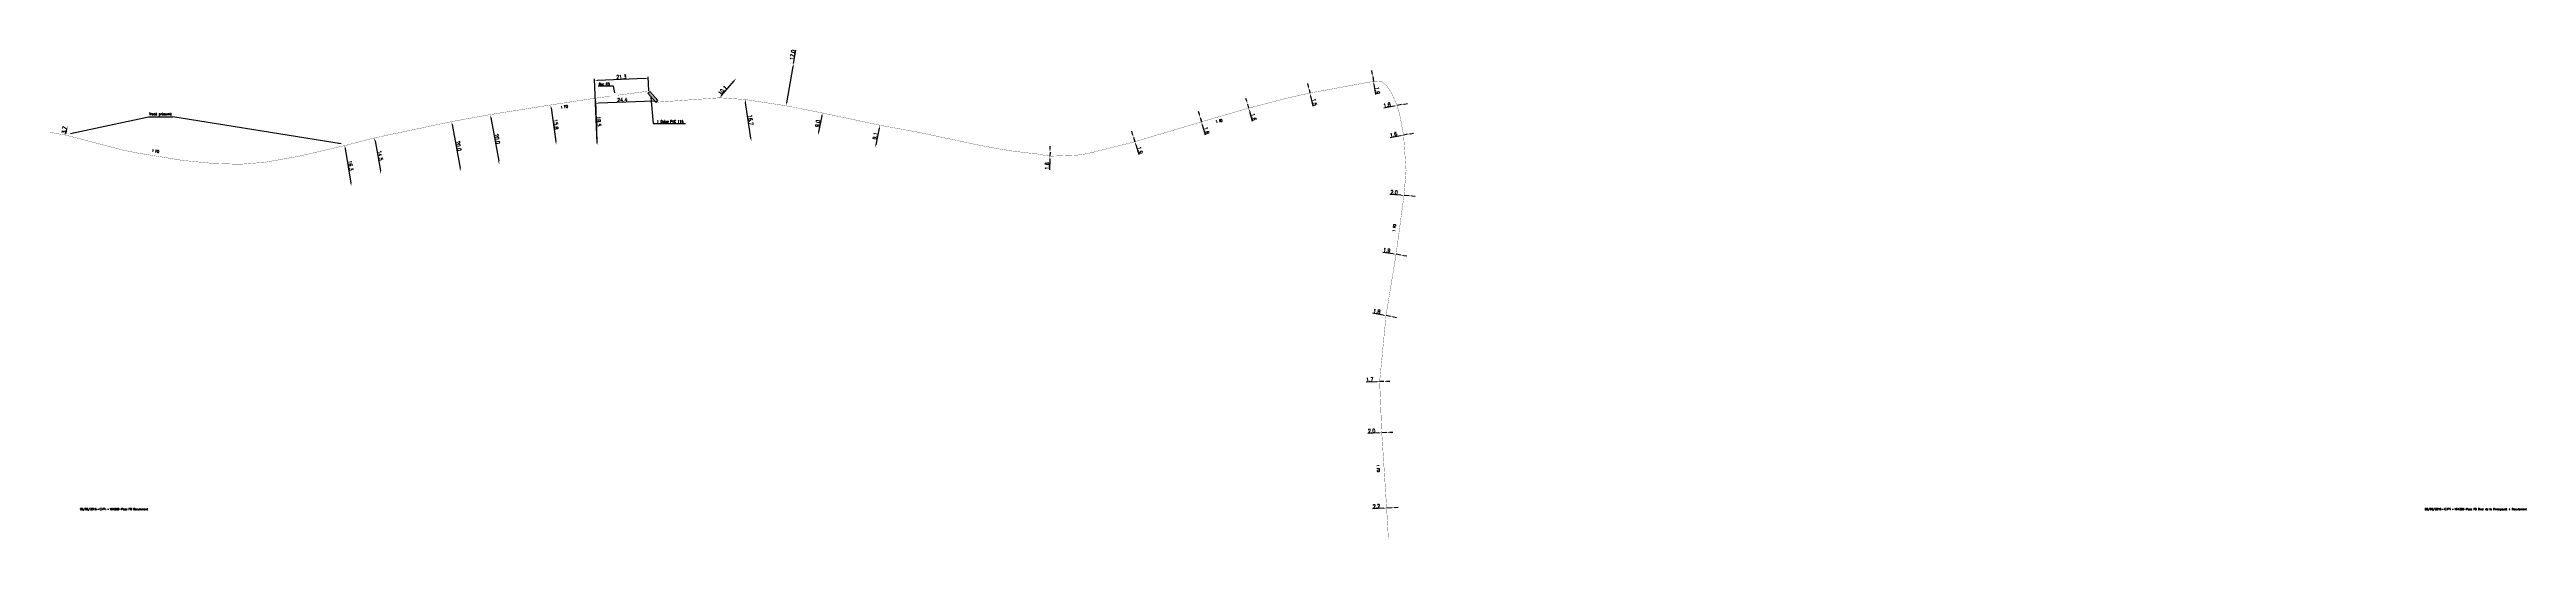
# Model space of a CAD drawing. Header units: millimetres. Extents: x 268000 to 268982, y 120000 to 120194.
import ezdxf
from ezdxf.enums import TextEntityAlignment as Align

# ---------------------------------------------------------------- set-up
doc = ezdxf.new("R2010")
doc.units = ezdxf.units.MM
doc.header["$PDMODE"] = 34
doc.linetypes.add('O_GAINE', pattern=[2000, 1000, 1000])
doc.layers.get('0').update_dxf_attribs({"linetype": 'CONTINUOUS'})
doc.layers.get('Defpoints').update_dxf_attribs({"linetype": 'CONTINUOUS'})
doc.layers.add('O_100', color=6, linetype='ByLayer')
doc.layers.add('O_400', color=7, linetype='CONTINUOUS')
doc.layers.add('O_910', color=7, linetype='CONTINUOUS', plot=False)
doc.styles.get("Standard").update_dxf_attribs({"font": 'romans.shx', "width": 0.85})
doc.dimstyles.get("Standard").update_dxf_attribs({"dimtxt": 1.5, "dimasz": 1.2, "dimexe": 0.625, "dimexo": 0.625, "dimgap": 0.25, "dimtad": 1, "dimdec": 1, "dimzin": 0, "dimdsep": 46, "dimtxsty": 'Standard', "dimcen": -0.5, "dimadec": 0, "dimazin": 0, "dimtfac": 1, "dimtdec": 1, "dimtmove": 0, "dimatfit": 3, "dimfxl": 0, "dimtolj": 1, "dimtzin": 0, "dimarcsym": 0})

# ---------------------------------------------------------------- blocks, each defined once
blk = doc.blocks.new('GIS_MODF')
at = {"color": 0, "linetype": 'Continuous', "flags": 128}
for points in [[(-2.26, -0.01), (-1.76, -0.01)], [(1.76, -0.01), (2.26, -0.01)]]:
    blk.add_lwpolyline(points, dxfattribs=at)
at = {"color": 0, "linetype": 'Continuous'}
blk.add_attdef('DATE', text='', height=0.75, dxfattribs=at).set_placement((-2.58, -0.39), align=Align.RIGHT)
at = {"color": 0, "linetype": 'Continuous', "width": 3.590909}
blk.add_attdef('USER', text='', height=0.75, dxfattribs=at).set_placement((-1.52, -0.39), (1.31, -0.39), align=Align.FIT)
at = {"color": 0, "linetype": 'Continuous'}
blk.add_attdef('DESC', (2.53, -0.39), '', height=0.75, dxfattribs=at)
blk = doc.blocks.new('*D0')
at = {"layer": 'Defpoints', "color": 0, "linetype": 'Continuous', "transparency": 16777216}
for p in [(268530.28, 120012.4), (268532.47, 120012.54), (268532.47, 120012.54)]:
    blk.add_point(p, dxfattribs=at)
at = {"layer": 'O_100', "color": 0, "linetype": 'Continuous', "lineweight": -2, "transparency": 16777216}
for p, q in [((268529.08, 120012.32), (268524.72, 120012.04)), ((268532.47, 120012.54), (268530.28, 120012.4)), ((268533.67, 120012.62), (268534.87, 120012.7))]:
    blk.add_line(p, q, dxfattribs=at)
at = {"layer": 'O_100', "color": 0, "linetype": 'Continuous', "transparency": 16777216}
for points in [[(268529.06, 120012.52), (268529.09, 120012.12), (268530.28, 120012.4)], [(268533.66, 120012.82), (268533.68, 120012.42), (268532.47, 120012.54)]]:
    blk.add_solid(points, dxfattribs=at)
at = {"layer": 'O_100', "color": 0, "linetype": 'Continuous', "transparency": 16777216, "insert": (268526.23, 120013.14), "char_height": 1.5, "attachment_point": 5, "rotation": 3.75305}
blk.add_mtext('\\A1;2.2', dxfattribs=at)
blk = doc.blocks.new('*D1')
at = {"layer": 'Defpoints', "color": 0, "linetype": 'Continuous', "transparency": 16777216}
for p in [(268527.51, 120062.53), (268529.21, 120062.62), (268529.21, 120062.62)]:
    blk.add_point(p, dxfattribs=at)
at = {"layer": 'O_100', "color": 0, "linetype": 'Continuous', "lineweight": -2, "transparency": 16777216}
for p, q in [((268526.32, 120062.47), (268522.13, 120062.26)), ((268529.21, 120062.62), (268527.51, 120062.53)), ((268530.41, 120062.68), (268531.61, 120062.74))]:
    blk.add_line(p, q, dxfattribs=at)
at = {"layer": 'O_100', "color": 0, "linetype": 'Continuous', "transparency": 16777216}
for points in [[(268526.31, 120062.67), (268526.33, 120062.27), (268527.51, 120062.53)], [(268530.4, 120062.88), (268530.42, 120062.48), (268529.21, 120062.62)]]:
    blk.add_solid(points, dxfattribs=at)
at = {"layer": 'O_100', "color": 0, "linetype": 'Continuous', "transparency": 16777216, "insert": (268523.57, 120063.33), "char_height": 1.5, "attachment_point": 5, "rotation": 2.9281}
blk.add_mtext('\\A1;1.7', dxfattribs=at)
blk = doc.blocks.new('*D2')
at = {"layer": 'Defpoints', "color": 0, "linetype": 'Continuous', "transparency": 16777216}
for p in [(268528.35, 120042.26), (268530.34, 120042.38), (268530.34, 120042.38)]:
    blk.add_point(p, dxfattribs=at)
at = {"layer": 'O_100', "color": 0, "linetype": 'Continuous', "lineweight": -2, "transparency": 16777216}
for p, q in [((268527.15, 120042.19), (268522.79, 120041.93)), ((268530.34, 120042.38), (268528.35, 120042.26)), ((268531.54, 120042.45), (268532.74, 120042.52))]:
    blk.add_line(p, q, dxfattribs=at)
at = {"layer": 'O_100', "color": 0, "linetype": 'Continuous', "transparency": 16777216}
for points in [[(268527.14, 120042.39), (268527.16, 120041.99), (268528.35, 120042.26)], [(268531.53, 120042.65), (268531.55, 120042.25), (268530.34, 120042.38)]]:
    blk.add_solid(points, dxfattribs=at)
at = {"layer": 'O_100', "color": 0, "linetype": 'Continuous', "transparency": 16777216, "insert": (268524.31, 120043.02), "char_height": 1.5, "attachment_point": 5, "rotation": 3.42368}
blk.add_mtext('\\A1;2.0', dxfattribs=at)
blk = doc.blocks.new('*D3')
at = {"layer": 'Defpoints', "color": 0, "linetype": 'Continuous', "transparency": 16777216}
for p in [(268530.03, 120088.7), (268531.8, 120088.39), (268531.8, 120088.39)]:
    blk.add_point(p, dxfattribs=at)
at = {"layer": 'O_100', "color": 0, "linetype": 'Continuous', "lineweight": -2, "transparency": 16777216}
for p, q in [((268528.85, 120088.91), (268524.72, 120089.63)), ((268531.8, 120088.39), (268530.03, 120088.7)), ((268530.14, 120089.32), (268530.14, 120089.32)), ((268531.91, 120089.01), (268531.91, 120089.01)), ((268532.99, 120088.18), (268534.17, 120087.98))]:
    blk.add_line(p, q, dxfattribs=at)
at = {"layer": 'O_100', "color": 0, "linetype": 'Continuous', "transparency": 16777216}
for points in [[(268528.88, 120089.1), (268528.81, 120088.71), (268530.03, 120088.7)], [(268533.02, 120088.38), (268532.95, 120087.99), (268531.8, 120088.39)]]:
    blk.add_solid(points, dxfattribs=at)
at = {"layer": 'O_100', "color": 0, "linetype": 'Continuous', "transparency": 16777216, "insert": (268526.37, 120090.36), "char_height": 1.5, "attachment_point": 5, "rotation": 350.09232}
blk.add_mtext('\\A1;1.8', dxfattribs=at)
blk = doc.blocks.new('*D4')
at = {"layer": 'Defpoints', "color": 0, "linetype": 'Continuous', "transparency": 16777216}
for p in [(268534.02, 120113), (268535.89, 120112.72), (268535.89, 120112.72)]:
    blk.add_point(p, dxfattribs=at)
at = {"layer": 'O_100', "color": 0, "linetype": 'Continuous', "lineweight": -2, "transparency": 16777216}
for p, q in [((268532.83, 120113.18), (268528.74, 120113.78)), ((268535.89, 120112.72), (268534.02, 120113)), ((268537.08, 120112.55), (268538.27, 120112.37))]:
    blk.add_line(p, q, dxfattribs=at)
at = {"layer": 'O_100', "color": 0, "linetype": 'Continuous', "transparency": 16777216}
for points in [[(268532.86, 120113.37), (268532.8, 120112.98), (268534.02, 120113)], [(268537.11, 120112.75), (268537.05, 120112.35), (268535.89, 120112.72)]]:
    blk.add_solid(points, dxfattribs=at)
at = {"layer": 'O_100', "color": 0, "linetype": 'Continuous', "transparency": 16777216, "insert": (268530.34, 120114.55), "char_height": 1.5, "attachment_point": 5, "rotation": 351.60416}
blk.add_mtext('\\A1;1.9', dxfattribs=at)
blk = doc.blocks.new('*D5')
at = {"layer": 'Defpoints', "color": 0, "linetype": 'Continuous', "transparency": 16777216}
for p in [(268537.17, 120136.35), (268539.16, 120136.22), (268539.16, 120136.22)]:
    blk.add_point(p, dxfattribs=at)
at = {"layer": 'O_100', "color": 0, "linetype": 'Continuous', "lineweight": -2, "transparency": 16777216}
for p, q in [((268535.97, 120136.42), (268531.61, 120136.69)), ((268539.16, 120136.22), (268537.17, 120136.35)), ((268540.36, 120136.15), (268541.56, 120136.07))]:
    blk.add_line(p, q, dxfattribs=at)
at = {"layer": 'O_100', "color": 0, "linetype": 'Continuous', "transparency": 16777216}
for points in [[(268535.98, 120136.62), (268535.96, 120136.22), (268537.17, 120136.35)], [(268540.37, 120136.35), (268540.35, 120135.95), (268539.16, 120136.22)]]:
    blk.add_solid(points, dxfattribs=at)
at = {"layer": 'O_100', "color": 0, "linetype": 'Continuous', "transparency": 16777216, "insert": (268533.25, 120137.59), "char_height": 1.5, "attachment_point": 5, "rotation": 356.42732}
blk.add_mtext('\\A1;2.0', dxfattribs=at)
blk = doc.blocks.new('*D6')
at = {"layer": 'Defpoints', "color": 0, "linetype": 'Continuous', "transparency": 16777216}
for p in [(268536.99, 120160.27), (268538.56, 120160.58), (268538.56, 120160.58)]:
    blk.add_point(p, dxfattribs=at)
at = {"layer": 'O_100', "color": 0, "linetype": 'Continuous', "lineweight": -2, "transparency": 16777216}
for p, q in [((268535.81, 120160.04), (268531.7, 120159.21)), ((268538.56, 120160.58), (268536.99, 120160.27)), ((268539.73, 120160.82), (268540.91, 120161.06))]:
    blk.add_line(p, q, dxfattribs=at)
at = {"layer": 'O_100', "color": 0, "linetype": 'Continuous', "transparency": 16777216}
for points in [[(268535.77, 120160.23), (268535.85, 120159.84), (268536.99, 120160.27)], [(268539.69, 120161.02), (268539.77, 120160.62), (268538.56, 120160.58)]]:
    blk.add_solid(points, dxfattribs=at)
at = {"layer": 'O_100', "color": 0, "linetype": 'Continuous', "transparency": 16777216, "insert": (268532.97, 120160.49), "char_height": 1.5, "attachment_point": 5, "rotation": 11.32023}
blk.add_mtext('\\A1;1.6', dxfattribs=at)
blk = doc.blocks.new('*D7')
at = {"layer": 'Defpoints', "color": 0, "linetype": 'Continuous', "transparency": 16777216}
for p in [(268499.49, 120178.41), (268499.49, 120178.41), (268499.82, 120176.95)]:
    blk.add_point(p, dxfattribs=at)
at = {"layer": 'O_100', "color": 0, "linetype": 'Continuous', "lineweight": -2, "transparency": 16777216}
for p, q in [((268499.23, 120179.58), (268498.98, 120180.75)), ((268499.49, 120178.41), (268499.82, 120176.95)), ((268500.07, 120175.77), (268500.98, 120171.68))]:
    blk.add_line(p, q, dxfattribs=at)
at = {"layer": 'O_100', "color": 0, "linetype": 'Continuous', "transparency": 16777216}
for points in [[(268499.43, 120179.63), (268499.04, 120179.54), (268499.49, 120178.41)], [(268500.27, 120175.82), (268499.88, 120175.73), (268499.82, 120176.95)]]:
    blk.add_solid(points, dxfattribs=at)
at = {"layer": 'O_100', "color": 0, "linetype": 'Continuous', "transparency": 16777216, "insert": (268501.63, 120173.36), "char_height": 1.5, "attachment_point": 5, "rotation": 282.42829}
blk.add_mtext('\\A1;1.5', dxfattribs=at)
blk = doc.blocks.new('*D8')
at = {"layer": 'Defpoints', "color": 0, "linetype": 'Continuous', "transparency": 16777216}
for p in [(268534.43, 120172.01), (268536.2, 120172.36), (268536.2, 120172.36)]:
    blk.add_point(p, dxfattribs=at)
at = {"layer": 'O_100', "color": 0, "linetype": 'Continuous', "lineweight": -2, "transparency": 16777216}
for p, q in [((268533.26, 120171.78), (268529.15, 120170.95)), ((268536.2, 120172.36), (268534.43, 120172.01)), ((268537.37, 120172.6), (268538.55, 120172.84))]:
    blk.add_line(p, q, dxfattribs=at)
at = {"layer": 'O_100', "color": 0, "linetype": 'Continuous', "transparency": 16777216}
for points in [[(268533.22, 120171.97), (268533.3, 120171.58), (268534.43, 120172.01)], [(268537.34, 120172.8), (268537.41, 120172.4), (268536.2, 120172.36)]]:
    blk.add_solid(points, dxfattribs=at)
at = {"layer": 'O_100', "color": 0, "linetype": 'Continuous', "transparency": 16777216, "insert": (268530.42, 120172.23), "char_height": 1.5, "attachment_point": 5, "rotation": 11.32023}
blk.add_mtext('\\A1;1.8', dxfattribs=at)
blk = doc.blocks.new('*D9')
at = {"layer": 'Defpoints', "color": 0, "linetype": 'Continuous', "transparency": 16777216}
for p in [(268524.74, 120183.45), (268524.74, 120183.45), (268525.04, 120181.57)]:
    blk.add_point(p, dxfattribs=at)
at = {"layer": 'O_100', "color": 0, "linetype": 'Continuous', "lineweight": -2, "transparency": 16777216}
for p, q in [((268524.55, 120184.64), (268524.36, 120185.82)), ((268524.74, 120183.45), (268525.04, 120181.57)), ((268525.23, 120180.39), (268525.88, 120176.31))]:
    blk.add_line(p, q, dxfattribs=at)
at = {"layer": 'O_100', "color": 0, "linetype": 'Continuous', "transparency": 16777216}
for points in [[(268524.75, 120184.67), (268524.35, 120184.6), (268524.74, 120183.45)], [(268525.43, 120180.42), (268525.03, 120180.36), (268525.04, 120181.57)]]:
    blk.add_solid(points, dxfattribs=at)
at = {"layer": 'O_100', "color": 0, "linetype": 'Continuous', "transparency": 16777216, "insert": (268526.64, 120177.92), "char_height": 1.5, "attachment_point": 5, "rotation": 279.06447}
blk.add_mtext('\\A1;1.9', dxfattribs=at)
blk = doc.blocks.new('*D10')
at = {"layer": 'Defpoints', "color": 0, "linetype": 'Continuous', "transparency": 16777216}
for p in [(268456.32, 120167.27), (268456.32, 120167.27), (268456.81, 120165.54)]:
    blk.add_point(p, dxfattribs=at)
at = {"layer": 'O_100', "color": 0, "linetype": 'Continuous', "lineweight": -2, "transparency": 16777216}
for p, q in [((268456, 120168.43), (268455.68, 120169.58)), ((268456.32, 120167.27), (268456.81, 120165.54)), ((268457.13, 120164.38), (268458.26, 120160.35))]:
    blk.add_line(p, q, dxfattribs=at)
at = {"layer": 'O_100', "color": 0, "linetype": 'Continuous', "transparency": 16777216}
for points in [[(268456.19, 120168.48), (268455.81, 120168.37), (268456.32, 120167.27)], [(268457.33, 120164.43), (268456.94, 120164.33), (268456.81, 120165.54)]]:
    blk.add_solid(points, dxfattribs=at)
at = {"layer": 'O_100', "color": 0, "linetype": 'Continuous', "transparency": 16777216, "insert": (268458.82, 120162.06), "char_height": 1.5, "attachment_point": 5, "rotation": 285.6572}
blk.add_mtext('\\A1;1.8', dxfattribs=at)
blk = doc.blocks.new('*D11')
at = {"layer": 'Defpoints', "color": 0, "linetype": 'Continuous', "transparency": 16777216}
for p in [(268475.12, 120172.51), (268475.12, 120172.51), (268475.54, 120170.97)]:
    blk.add_point(p, dxfattribs=at)
at = {"layer": 'O_100', "color": 0, "linetype": 'Continuous', "lineweight": -2, "transparency": 16777216}
for p, q in [((268474.8, 120173.67), (268474.48, 120174.83)), ((268475.12, 120172.51), (268475.54, 120170.97)), ((268475.86, 120169.81), (268476.97, 120165.77))]:
    blk.add_line(p, q, dxfattribs=at)
at = {"layer": 'O_100', "color": 0, "linetype": 'Continuous', "transparency": 16777216}
for points in [[(268474.99, 120173.72), (268474.61, 120173.62), (268475.12, 120172.51)], [(268476.05, 120169.87), (268475.67, 120169.76), (268475.54, 120170.97)]]:
    blk.add_solid(points, dxfattribs=at)
at = {"layer": 'O_100', "color": 0, "linetype": 'Continuous', "transparency": 16777216, "insert": (268477.54, 120167.48), "char_height": 1.5, "attachment_point": 5, "rotation": 285.36315}
blk.add_mtext('\\A1;1.6', dxfattribs=at)
blk = doc.blocks.new('*D12')
at = {"layer": 'Defpoints', "color": 0, "linetype": 'Continuous', "transparency": 16777216}
for p in [(268429.86, 120159.47), (268429.86, 120159.47), (268430.4, 120157.65)]:
    blk.add_point(p, dxfattribs=at)
at = {"layer": 'O_100', "color": 0, "linetype": 'Continuous', "lineweight": -2, "transparency": 16777216}
for p, q in [((268429.52, 120160.62), (268429.17, 120161.77)), ((268429.26, 120159.29), (268429.26, 120159.29)), ((268429.86, 120159.47), (268430.4, 120157.65)), ((268429.81, 120157.47), (268429.81, 120157.47)), ((268430.75, 120156.5), (268431.93, 120152.55))]:
    blk.add_line(p, q, dxfattribs=at)
at = {"layer": 'O_100', "color": 0, "linetype": 'Continuous', "transparency": 16777216}
for points in [[(268429.71, 120160.68), (268429.32, 120160.56), (268429.86, 120159.47)], [(268430.94, 120156.56), (268430.56, 120156.44), (268430.4, 120157.65)]]:
    blk.add_solid(points, dxfattribs=at)
at = {"layer": 'O_100', "color": 0, "linetype": 'Continuous', "transparency": 16777216, "insert": (268432.47, 120154.24), "char_height": 1.5, "attachment_point": 5, "rotation": 286.65784}
blk.add_mtext('\\A1;1.9', dxfattribs=at)
blk = doc.blocks.new('*D13')
at = {"layer": 'Defpoints', "color": 0, "linetype": 'Continuous', "transparency": 16777216}
for p in [(268396.72, 120151.91), (268396.76, 120153.51), (268396.76, 120153.51)]:
    blk.add_point(p, dxfattribs=at)
at = {"layer": 'O_100', "color": 0, "linetype": 'Continuous', "lineweight": -2, "transparency": 16777216}
for p, q in [((268396.69, 120150.71), (268396.6, 120146.52)), ((268396.76, 120153.51), (268396.72, 120151.91)), ((268396.78, 120154.71), (268396.81, 120155.91)), ((268397.35, 120151.9), (268397.35, 120151.9)), ((268397.38, 120153.5), (268397.38, 120153.5))]:
    blk.add_line(p, q, dxfattribs=at)
at = {"layer": 'O_100', "color": 0, "linetype": 'Continuous', "transparency": 16777216}
for points in [[(268396.49, 120150.72), (268396.89, 120150.71), (268396.72, 120151.91)], [(268396.58, 120154.71), (268396.98, 120154.7), (268396.76, 120153.51)]]:
    blk.add_solid(points, dxfattribs=at)
at = {"layer": 'O_100', "color": 0, "linetype": 'Continuous', "transparency": 16777216, "insert": (268395.63, 120148.04), "char_height": 1.5, "attachment_point": 5, "rotation": 88.68546}
blk.add_mtext('\\A1;1.6', dxfattribs=at)
blk = doc.blocks.new('*D14')
at = {"layer": 'Defpoints', "color": 0, "linetype": 'Continuous', "transparency": 16777216}
for p in [(268275.85, 120174.38), (268275.85, 120174.38), (268278.24, 120157.85)]:
    blk.add_point(p, dxfattribs=at)
at = {"layer": 'O_100', "color": 0, "linetype": 'Continuous', "lineweight": -2, "transparency": 16777216}
blk.add_line((268278.07, 120159.04), (268276.02, 120173.19), dxfattribs=at)
at = {"layer": 'O_100', "color": 0, "linetype": 'Continuous', "transparency": 16777216}
for points in [[(268276.22, 120173.22), (268275.83, 120173.16), (268275.85, 120174.38)], [(268278.27, 120159.07), (268277.87, 120159.01), (268278.24, 120157.85)]]:
    blk.add_solid(points, dxfattribs=at)
at = {"layer": 'O_100', "color": 0, "linetype": 'Continuous', "transparency": 16777216, "insert": (268278.04, 120166.26), "char_height": 1.5, "attachment_point": 5, "rotation": 278.22439}
blk.add_mtext('\\A1;16.7', dxfattribs=at)
blk = doc.blocks.new('*D15')
at = {"layer": 'Defpoints', "color": 0, "linetype": 'Continuous', "transparency": 16777216}
for p in [(268272.29, 120182.76), (268272.29, 120182.76), (268265.74, 120175.07)]:
    blk.add_point(p, dxfattribs=at)
at = {"layer": 'O_100', "color": 0, "linetype": 'Continuous', "lineweight": -2, "transparency": 16777216}
blk.add_line((268266.52, 120175.99), (268271.52, 120181.85), dxfattribs=at)
at = {"layer": 'O_100', "color": 0, "linetype": 'Continuous', "transparency": 16777216}
for points in [[(268271.36, 120181.98), (268271.67, 120181.72), (268272.29, 120182.76)], [(268266.37, 120176.12), (268266.67, 120175.86), (268265.74, 120175.07)]]:
    blk.add_solid(points, dxfattribs=at)
at = {"layer": 'O_100', "color": 0, "linetype": 'Continuous', "transparency": 16777216, "insert": (268266.93, 120178.01), "char_height": 1.5, "attachment_point": 5, "rotation": 49.55199}
blk.add_mtext('\\A1;10.1', dxfattribs=at)
blk = doc.blocks.new('*D16')
at = {"layer": 'Defpoints', "color": 0, "linetype": 'Continuous', "transparency": 16777216}
for p in [(268306.46, 120169.05), (268304.7, 120160.22), (268304.7, 120160.22)]:
    blk.add_point(p, dxfattribs=at)
at = {"layer": 'O_100', "color": 0, "linetype": 'Continuous', "lineweight": -2, "transparency": 16777216}
blk.add_line((268306.23, 120167.87), (268304.94, 120161.4), dxfattribs=at)
at = {"layer": 'O_100', "color": 0, "linetype": 'Continuous', "transparency": 16777216}
for points in [[(268306.03, 120167.91), (268306.42, 120167.83), (268306.46, 120169.05)], [(268304.74, 120161.44), (268305.13, 120161.36), (268304.7, 120160.22)]]:
    blk.add_solid(points, dxfattribs=at)
at = {"layer": 'O_100', "color": 0, "linetype": 'Continuous', "transparency": 16777216, "insert": (268304.6, 120164.83), "char_height": 1.5, "attachment_point": 5, "rotation": 78.72746}
blk.add_mtext('\\A1;9.0', dxfattribs=at)
blk = doc.blocks.new('*D17')
at = {"layer": 'Defpoints', "color": 0, "linetype": 'Continuous', "transparency": 16777216}
for p in [(268329.28, 120164.2), (268327.47, 120155.28), (268327.47, 120155.28)]:
    blk.add_point(p, dxfattribs=at)
at = {"layer": 'O_100', "color": 0, "linetype": 'Continuous', "lineweight": -2, "transparency": 16777216}
for p, q in [((268329.04, 120163.03), (268327.71, 120156.46)), ((268329.9, 120164.08), (268329.9, 120164.08)), ((268328.09, 120155.16), (268328.09, 120155.16))]:
    blk.add_line(p, q, dxfattribs=at)
at = {"layer": 'O_100', "color": 0, "linetype": 'Continuous', "transparency": 16777216}
for points in [[(268328.85, 120163.07), (268329.24, 120162.99), (268329.28, 120164.2)], [(268327.52, 120156.5), (268327.91, 120156.42), (268327.47, 120155.28)]]:
    blk.add_solid(points, dxfattribs=at)
at = {"layer": 'O_100', "color": 0, "linetype": 'Continuous', "transparency": 16777216, "insert": (268327.4, 120159.94), "char_height": 1.5, "attachment_point": 5, "rotation": 78.53499}
blk.add_mtext('\\A1;9.1', dxfattribs=at)
blk = doc.blocks.new('*D18')
at = {"layer": 'Defpoints', "color": 0, "linetype": 'Continuous', "transparency": 16777216}
for p in [(268117.06, 120156.12), (268119.67, 120140.03), (268119.67, 120140.03)]:
    blk.add_point(p, dxfattribs=at)
at = {"layer": 'O_100', "color": 0, "linetype": 'Continuous', "lineweight": -2, "transparency": 16777216}
blk.add_line((268117.25, 120154.93), (268119.48, 120141.21), dxfattribs=at)
at = {"layer": 'O_100', "color": 0, "linetype": 'Continuous', "transparency": 16777216}
for points in [[(268117.45, 120154.96), (268117.05, 120154.9), (268117.06, 120156.12)], [(268119.67, 120141.24), (268119.28, 120141.18), (268119.67, 120140.03)]]:
    blk.add_solid(points, dxfattribs=at)
at = {"layer": 'O_100', "color": 0, "linetype": 'Continuous', "transparency": 16777216, "insert": (268119.35, 120148.23), "char_height": 1.5, "attachment_point": 5, "rotation": 279.21928}
blk.add_mtext('\\A1;16.3', dxfattribs=at)
blk = doc.blocks.new('*D19')
at = {"layer": 'Defpoints', "color": 0, "linetype": 'Continuous', "transparency": 16777216}
for p in [(268128.82, 120159.16), (268131.38, 120144.89), (268131.38, 120144.89)]:
    blk.add_point(p, dxfattribs=at)
at = {"layer": 'O_100', "color": 0, "linetype": 'Continuous', "lineweight": -2, "transparency": 16777216}
blk.add_line((268129.04, 120157.98), (268131.17, 120146.07), dxfattribs=at)
at = {"layer": 'O_100', "color": 0, "linetype": 'Continuous', "transparency": 16777216}
for points in [[(268129.23, 120158.01), (268128.84, 120157.94), (268128.82, 120159.16)], [(268131.37, 120146.1), (268130.97, 120146.03), (268131.38, 120144.89)]]:
    blk.add_solid(points, dxfattribs=at)
at = {"layer": 'O_100', "color": 0, "linetype": 'Continuous', "transparency": 16777216, "insert": (268131.09, 120152.2), "char_height": 1.5, "attachment_point": 5, "rotation": 280.15337}
blk.add_mtext('\\A1;14.5', dxfattribs=at)
blk = doc.blocks.new('*D20')
at = {"layer": 'Defpoints', "color": 0, "linetype": 'Continuous', "transparency": 16777216}
for p in [(268159.39, 120165.62), (268162.97, 120145.94), (268162.97, 120145.94)]:
    blk.add_point(p, dxfattribs=at)
at = {"layer": 'O_100', "color": 0, "linetype": 'Continuous', "lineweight": -2, "transparency": 16777216}
blk.add_line((268159.61, 120164.44), (268162.76, 120147.12), dxfattribs=at)
at = {"layer": 'O_100', "color": 0, "linetype": 'Continuous', "transparency": 16777216}
for points in [[(268159.81, 120164.47), (268159.41, 120164.4), (268159.39, 120165.62)], [(268162.96, 120147.16), (268162.56, 120147.08), (268162.97, 120145.94)]]:
    blk.add_solid(points, dxfattribs=at)
at = {"layer": 'O_100', "color": 0, "linetype": 'Continuous', "transparency": 16777216, "insert": (268162.17, 120155.96), "char_height": 1.5, "attachment_point": 5, "rotation": 280.31202}
blk.add_mtext('\\A1;20.0', dxfattribs=at)
blk = doc.blocks.new('*D21')
at = {"layer": 'Defpoints', "color": 0, "linetype": 'Continuous', "transparency": 16777216}
for p in [(268174.72, 120168.4), (268178.3, 120148.73), (268178.3, 120148.73)]:
    blk.add_point(p, dxfattribs=at)
at = {"layer": 'O_100', "color": 0, "linetype": 'Continuous', "lineweight": -2, "transparency": 16777216}
for p, q in [((268174.1, 120168.29), (268174.1, 120168.29)), ((268174.93, 120167.22), (268178.09, 120149.91)), ((268177.69, 120148.61), (268177.69, 120148.61))]:
    blk.add_line(p, q, dxfattribs=at)
at = {"layer": 'O_100', "color": 0, "linetype": 'Continuous', "transparency": 16777216}
for points in [[(268175.13, 120167.26), (268174.74, 120167.19), (268174.72, 120168.4)], [(268178.28, 120149.94), (268177.89, 120149.87), (268178.3, 120148.73)]]:
    blk.add_solid(points, dxfattribs=at)
at = {"layer": 'O_100', "color": 0, "linetype": 'Continuous', "transparency": 16777216, "insert": (268177.49, 120158.74), "char_height": 1.5, "attachment_point": 5, "rotation": 280.31202}
blk.add_mtext('\\A1;20.0', dxfattribs=at)
blk = doc.blocks.new('*D22')
at = {"layer": 'Defpoints', "color": 0, "linetype": 'Continuous', "transparency": 16777216}
for p in [(268198.7, 120172.22), (268200.91, 120156.57), (268200.91, 120156.57)]:
    blk.add_point(p, dxfattribs=at)
at = {"layer": 'O_100', "color": 0, "linetype": 'Continuous', "lineweight": -2, "transparency": 16777216}
blk.add_line((268198.87, 120171.03), (268200.74, 120157.76), dxfattribs=at)
at = {"layer": 'O_100', "color": 0, "linetype": 'Continuous', "transparency": 16777216}
for points in [[(268199.07, 120171.06), (268198.67, 120171), (268198.7, 120172.22)], [(268200.94, 120157.79), (268200.54, 120157.73), (268200.91, 120156.57)]]:
    blk.add_solid(points, dxfattribs=at)
at = {"layer": 'O_100', "color": 0, "linetype": 'Continuous', "transparency": 16777216, "insert": (268200.79, 120164.53), "char_height": 1.5, "attachment_point": 5, "rotation": 278.01342}
blk.add_mtext('\\A1;15.8', dxfattribs=at)
blk = doc.blocks.new('*D23')
at = {"layer": 'Defpoints', "color": 0, "linetype": 'Continuous', "transparency": 16777216}
for p in [(268216.4, 120174.91), (268217.12, 120156.42), (268217.12, 120156.42)]:
    blk.add_point(p, dxfattribs=at)
at = {"layer": 'O_100', "color": 0, "linetype": 'Continuous', "lineweight": -2, "transparency": 16777216}
for p, q in [((268216.45, 120173.71), (268217.08, 120157.62)), ((268217.03, 120174.93), (268217.03, 120174.93)), ((268217.75, 120156.45), (268217.75, 120156.45))]:
    blk.add_line(p, q, dxfattribs=at)
at = {"layer": 'O_100', "color": 0, "linetype": 'Continuous', "transparency": 16777216}
for points in [[(268216.65, 120173.72), (268216.25, 120173.7), (268216.4, 120174.91)], [(268217.28, 120157.63), (268216.88, 120157.61), (268217.12, 120156.42)]]:
    blk.add_solid(points, dxfattribs=at)
at = {"layer": 'O_100', "color": 0, "linetype": 'Continuous', "transparency": 16777216, "insert": (268217.76, 120165.7), "char_height": 1.5, "attachment_point": 5, "rotation": 272.23519}
blk.add_mtext('\\A1;18.5', dxfattribs=at)
blk = doc.blocks.new('*D24')
at = {"layer": 'Defpoints', "color": 0, "linetype": 'Continuous', "transparency": 16777216}
for p in [(268006.4, 120160.27), (268007.08, 120163.9), (268007.08, 120163.9)]:
    blk.add_point(p, dxfattribs=at)
at = {"layer": 'O_100', "color": 0, "linetype": 'Continuous', "lineweight": -2, "transparency": 16777216}
blk.add_line((268006.62, 120161.45), (268006.86, 120162.73), dxfattribs=at)
at = {"layer": 'O_100', "color": 0, "linetype": 'Continuous', "transparency": 16777216}
for points in [[(268006.42, 120161.49), (268006.82, 120161.41), (268006.4, 120160.27)], [(268006.66, 120162.76), (268007.06, 120162.69), (268007.08, 120163.9)]]:
    blk.add_solid(points, dxfattribs=at)
at = {"layer": 'O_100', "color": 0, "linetype": 'Continuous', "transparency": 16777216, "insert": (268005.76, 120162.27), "char_height": 1.5, "attachment_point": 5, "rotation": 79.31488}
blk.add_mtext('\\A1;3.7', dxfattribs=at)
blk = doc.blocks.new('*D25')
at = {"layer": 'Defpoints', "color": 0, "linetype": 'Continuous', "transparency": 16777216}
for p in [(268216.13, 120181.91), (268237.63, 120177.18), (268217.12, 120156.42)]:
    blk.add_point(p, dxfattribs=at)
at = {"layer": 'O_100', "color": 0, "linetype": 'Continuous', "lineweight": -2, "transparency": 16777216}
for p, q in [((268217.1, 120157.05), (268216.1, 120182.54)), ((268236.21, 120182.7), (268217.33, 120181.96)), ((268237.6, 120177.81), (268237.39, 120183.37))]:
    blk.add_line(p, q, dxfattribs=at)
at = {"layer": 'O_100', "color": 0, "linetype": 'Continuous', "transparency": 16777216}
for points in [[(268217.32, 120182.16), (268217.33, 120181.76), (268216.13, 120181.91)], [(268236.2, 120182.9), (268236.22, 120182.5), (268237.41, 120182.75)]]:
    blk.add_solid(points, dxfattribs=at)
at = {"layer": 'O_100', "color": 0, "linetype": 'Continuous', "transparency": 16777216, "insert": (268226.73, 120183.33), "char_height": 1.5, "attachment_point": 5, "rotation": 2.23519}
blk.add_mtext('\\A1;21.3', dxfattribs=at)
blk = doc.blocks.new('*D26')
at = {"layer": 'Defpoints', "color": 0, "linetype": 'Continuous', "transparency": 16777216}
for p in [(268216.48, 120172.83), (268240.87, 120173.6), (268217.12, 120156.42)]:
    blk.add_point(p, dxfattribs=at)
at = {"layer": 'O_100', "color": 0, "linetype": 'Continuous', "lineweight": -2, "transparency": 16777216}
for p, q in [((268217.1, 120157.05), (268216.46, 120173.45)), ((268239.67, 120173.73), (268217.68, 120172.87)), ((268240.85, 120174.22), (268240.84, 120174.4))]:
    blk.add_line(p, q, dxfattribs=at)
at = {"layer": 'O_100', "color": 0, "linetype": 'Continuous', "transparency": 16777216}
for points in [[(268217.67, 120173.07), (268217.69, 120172.67), (268216.48, 120172.83)], [(268239.66, 120173.93), (268239.67, 120173.53), (268240.86, 120173.78)]]:
    blk.add_solid(points, dxfattribs=at)
at = {"layer": 'O_100', "color": 0, "linetype": 'Continuous', "transparency": 16777216, "insert": (268227.09, 120174.24), "char_height": 1.5, "attachment_point": 5, "rotation": 2.23519}
blk.add_mtext('\\A1;24.4', dxfattribs=at)
blk = doc.blocks.new('*D28')
at = {"layer": 'Defpoints', "color": 0, "linetype": 'Continuous', "transparency": 16777216}
for p in [(268295.07, 120188.64), (268295.07, 120188.64), (268292.15, 120171.89)]:
    blk.add_point(p, dxfattribs=at)
at = {"layer": 'O_100', "color": 0, "linetype": 'Continuous', "lineweight": -2, "transparency": 16777216}
for p, q in [((268295.07, 120188.64), (268296, 120193.96)), ((268292.36, 120173.07), (268294.87, 120187.46)), ((268291.54, 120172), (268291.54, 120172))]:
    blk.add_line(p, q, dxfattribs=at)
at = {"layer": 'O_100', "color": 0, "linetype": 'Continuous', "transparency": 16777216}
for points in [[(268294.67, 120187.49), (268295.06, 120187.42), (268295.07, 120188.64)], [(268292.16, 120173.11), (268292.55, 120173.04), (268292.15, 120171.89)]]:
    blk.add_solid(points, dxfattribs=at)
at = {"layer": 'O_100', "color": 0, "linetype": 'Continuous', "transparency": 16777216, "insert": (268294.65, 120192.06), "char_height": 1.5, "attachment_point": 5, "rotation": 80.10818}
blk.add_mtext('\\A1;17.0', dxfattribs=at)

msp = doc.modelspace()

# ---------------------------------------------------------------- linework, layer by layer
at = {"layer": 'O_100', "linetype": 'O_GAINE', "ltscale": 0.5}
msp.add_lwpolyline([(268225.4, 120176.1, 0.1, 0.1, 0), (268225.4, 120176.1, 0.1, 0.1, 0), (268236.94, 120177.62, 0.1, 0.1, -0.246445), (268237.38, 120177.46, 0.1, 0.1, 0), (268237.63, 120177.18, 0.1, 0.1, 0), (268240.87, 120173.6, 0.1, 0.1, 0), (268240.95, 120173.51, 0.1, 0.1, 0.230441), (268241.35, 120173.35, 0.1, 0.1, 0), (268265.71, 120175.07, 0.1, 0.1, -0.034731), (268265.78, 120175.07, 0.1, 0.1, 0), (268275.85, 120174.38, 0.1, 0.1, 0), (268292.15, 120171.89, 0.1, 0.1, 0), (268306.46, 120169.05, 0.1, 0.1, 0), (268329.28, 120164.2, 0.1, 0.1, 0.006759), (268329.29, 120164.2, 0.1, 0.1, 0), (268344.48, 120161.4, 0.1, 0.1, 0), (268368.04, 120156.41, 0.1, 0.1, 0), (268376.36, 120154.81, 0.1, 0.1, 0), (268382.72, 120153.83, 0.1, 0.1, 0), (268390.11, 120152.97, 0.1, 0.1, 0), (268390.82, 120152.94, 0.1, 0.1, 0), (268396.67, 120151.92, 0.1, 0.1, 0.052223), (268396.77, 120151.91, 0.1, 0.1, 0), (268407.5, 120152.31, 0.1, 0.1, 0), (268411.78, 120152.96, 0.1, 0.1, 0), (268430.4, 120157.65, 0.1, 0.1, 0), (268456.81, 120165.54, 0.1, 0.1, 0), (268475.54, 120170.97, 0.1, 0.1, 0), (268489.8, 120174.68, 0.1, 0.1, 0), (268493.91, 120175.64, 0.1, 0.1, 0), (268499.82, 120176.95, 0.1, 0.1, 0), (268525.04, 120181.57, 0.1, 0.1, 0), (268528.47, 120181.37, 0.1, 0.1, 0), (268530.48, 120179.66, 0.1, 0.1, 0), (268532.51, 120176.43, 0.1, 0.1, 0), (268534.43, 120172.01, 0.1, 0.1, 0), (268535.39, 120168.83, 0.1, 0.1, 0), (268536.99, 120160.27, 0.1, 0.1, 0), (268537.99, 120146.23, 0.1, 0.1, 0), (268537.17, 120136.35, 0.1, 0.1, 0), (268534.02, 120113, 0.1, 0.1, 0), (268530.03, 120088.72, 0.1, 0.1, 0.016645), (268530.03, 120088.68, 0.1, 0.1, 0), (268527.51, 120062.53, 0.1, 0.1, 0), (268528.35, 120042.26, 0.1, 0.1, 0), (268530.28, 120012.4, 0.1, 0.1, 0), (268530.98, 120000, 0, 0, 0)], format="xyseb", dxfattribs=at)
at = {"layer": 'O_100', "linetype": 'O_GAINE', "ltscale": 0.5, "const_width": 0.1}
msp.add_lwpolyline([(268000, 120161.39), (268006.38, 120160.27, -0.020522), (268006.42, 120160.26), (268029.37, 120154.26), (268034.93, 120153.16), (268052.5, 120150.26), (268064.73, 120149.04), (268075.42, 120148.7), (268085.26, 120149.48), (268098.66, 120151.85), (268117.05, 120156.12, 0.006323), (268117.06, 120156.12), (268128.81, 120159.16, -0.011242), (268128.83, 120159.16), (268159.39, 120165.61, -0.007036), (268159.4, 120165.62), (268174.71, 120168.4, -0.005595), (268174.73, 120168.41), (268198.7, 120172.22, -0.001646), (268198.71, 120172.22), (268216.4, 120174.91, -0.004995), (268216.41, 120174.91), (268222.43, 120175.7)], format="xyb", dxfattribs=at)
at = {"layer": 'O_400', "color": 7, "linetype": 'CONTINUOUS'}
for p, q in [((268237.26, 120176.85), (268237.63, 120177.18)), ((268237.26, 120176.85), (268240.5, 120173.26)), ((268238, 120177.52), (268237.63, 120177.18)), ((268238, 120177.52), (268241.24, 120173.93)), ((268240.5, 120173.26), (268240.87, 120173.6)), ((268241.24, 120173.93), (268240.87, 120173.6))]:
    msp.add_line(p, q, dxfattribs=at)

# ---------------------------------------------------------------- block references
at = {"layer": 'O_910'}
ref = msp.add_blockref('GIS_MODF', (268021.2, 120012), dxfattribs=at)
ref.add_attrib('DATE', '08/06/2015', dxfattribs={"layer": '0', "color": 0, "linetype": 'Continuous', "height": 0.75}).set_placement((268018.61, 120011.61), align=Align.RIGHT)
ref.add_attrib('USER', 'CPi', dxfattribs={"layer": '0', "color": 0, "linetype": 'Continuous', "height": 0.75, "width": 1.680851}).set_placement((268019.68, 120011.61), (268022.5, 120011.61), align=Align.FIT)
ref.add_attrib('DESC', '164269-Pose FO Reculemont', (268023.72, 120011.61), dxfattribs={"layer": '0', "color": 0, "linetype": 'Continuous', "height": 0.75})
ref = msp.add_blockref('GIS_MODF', (268951.2, 120012), dxfattribs=at)
ref.add_attrib('DATE', '08/06/2015', dxfattribs={"layer": '0', "color": 0, "linetype": 'Continuous', "height": 0.75}).set_placement((268948.61, 120011.61), align=Align.RIGHT)
ref.add_attrib('USER', 'CPi', dxfattribs={"layer": '0', "color": 0, "linetype": 'Continuous', "height": 0.75, "width": 1.680851}).set_placement((268949.68, 120011.61), (268952.5, 120011.61), align=Align.FIT)
ref.add_attrib('DESC', '164269-Pose FO Thier de la Principauté + Reculemont', (268953.72, 120011.61), dxfattribs={"layer": '0', "color": 0, "linetype": 'Continuous', "height": 0.75})

# ---------------------------------------------------------------- texts
at = {"layer": 'O_100', "linetype": 'O_GAINE', "width": 0.85}
for s, rotation, p in [('1 FO', 8.6526, (268202.75, 120170.75)), ('1 fO', 14.18808, (268462.6, 120165.01)), ('1 FO', 350.61586, (268040.44, 120153.67)), ('1 FO', 82.31067, (268533.62, 120121.94)), ('1 FO', 273.69283, (268526.31, 120029.57))]:
    msp.add_text(s, height=1, rotation=rotation, dxfattribs=at).set_placement(p)
at = {"layer": 'O_100', "linetype": 'Continuous', "char_height": 1}
for s, insert, attachment_point in [('Bac FO', (268222.12, 120180.47), 6), ('Tracé présumé', (268039.39, 120168.48), 4)]:
    msp.add_mtext(s, dxfattribs=dict(at, insert=insert, attachment_point=attachment_point))
at = {"layer": 'O_400', "insert": (268240.85, 120165.67), "char_height": 1, "attachment_point": 4}
msp.add_mtext('1 Gaine PVC 116 ', dxfattribs=at)

# ---------------------------------------------------------------- dimensions: what is measured, and where the dimension line sits
at = {"layer": 'O_100', "linetype": 'Continuous'}
for base, p1, p2, angle, picture, middle in [((268295.07, 120188.64), (268292.15, 120171.89), (268295.07, 120188.64), 260.10818, '*D28', (268295.64, 120191.89)), ((268216.13, 120181.91), (268237.63, 120177.18), (268217.12, 120156.42), 2.23519, '*D25', (268226.77, 120182.33)), ((268272.29, 120182.76), (268265.74, 120175.07), (268272.29, 120182.76), 229.55199, '*D15', (268267.69, 120177.36)), ((268499.49, 120178.41), (268499.82, 120176.95), (268499.49, 120178.41), 282.42829, '*D7', (268500.65, 120173.14)), ((268524.74, 120183.45), (268525.04, 120181.57), (268524.74, 120183.45), 279.06447, '*D9', (268525.65, 120177.76)), ((268200.91, 120156.57), (268198.7, 120172.22), (268200.91, 120156.57), 98.01342, '*D22', (268199.8, 120164.39)), ((268217.12, 120156.42), (268216.4, 120174.91), (268217.12, 120156.42), 92.23519, '*D23', (268216.76, 120165.67)), ((268216.48, 120172.83), (268240.87, 120173.6), (268217.12, 120156.42), 2.23519, '*D26', (268227.13, 120173.24)), ((268275.85, 120174.38), (268278.24, 120157.85), (268275.85, 120174.38), 278.22439, '*D14', (268277.05, 120166.12)), ((268304.7, 120160.22), (268306.46, 120169.05), (268304.7, 120160.22), 78.72746, '*D16', (268305.58, 120164.64)), ((268456.32, 120167.27), (268456.81, 120165.54), (268456.32, 120167.27), 285.6572, '*D10', (268457.86, 120161.79)), ((268475.12, 120172.51), (268475.54, 120170.97), (268475.12, 120172.51), 285.36315, '*D11', (268476.57, 120167.22)), ((268536.2, 120172.36), (268534.43, 120172.01), (268536.2, 120172.36), 191.32023, '*D8', (268530.61, 120171.25)), ((268007.08, 120163.9), (268006.4, 120160.27), (268007.08, 120163.9), 259.31488, '*D24', (268006.74, 120162.09)), ((268131.38, 120144.89), (268128.82, 120159.16), (268131.38, 120144.89), 100.15337, '*D19', (268130.1, 120152.02)), ((268162.97, 120145.94), (268159.39, 120165.62), (268162.97, 120145.94), 100.31202, '*D20', (268161.18, 120155.78)), ((268178.3, 120148.73), (268174.72, 120168.4), (268178.3, 120148.73), 100.31202, '*D21', (268176.51, 120158.57)), ((268327.47, 120155.28), (268329.28, 120164.2), (268327.47, 120155.28), 78.53499, '*D17', (268328.38, 120159.74)), ((268429.86, 120159.47), (268430.4, 120157.65), (268429.86, 120159.47), 286.65784, '*D12', (268431.51, 120153.95)), ((268538.56, 120160.58), (268536.99, 120160.27), (268538.56, 120160.58), 191.32023, '*D6', (268533.17, 120159.51)), ((268119.67, 120140.03), (268117.06, 120156.12), (268119.67, 120140.03), 99.21928, '*D18', (268118.36, 120148.07)), ((268396.76, 120153.51), (268396.72, 120151.91), (268396.76, 120153.51), 268.68546, '*D13', (268396.63, 120148.02)), ((268539.16, 120136.22), (268537.17, 120136.35), (268539.16, 120136.22), 176.42732, '*D5', (268533.19, 120136.6)), ((268535.89, 120112.72), (268534.02, 120113), (268535.89, 120112.72), 171.60416, '*D4', (268530.19, 120113.56)), ((268531.8, 120088.39), (268530.03, 120088.7), (268531.8, 120088.39), 170.09232, '*D3', (268526.19, 120089.37)), ((268529.21, 120062.62), (268527.51, 120062.53), (268529.21, 120062.62), 182.9281, '*D1', (268523.62, 120062.34)), ((268530.34, 120042.38), (268528.35, 120042.26), (268530.34, 120042.38), 183.42368, '*D2', (268524.37, 120042.02)), ((268532.47, 120012.54), (268530.28, 120012.4), (268532.47, 120012.54), 183.75305, '*D0', (268526.3, 120012.14))]:
    dim = msp.add_linear_dim(base=base, p1=p1, p2=p2, angle=angle, dimstyle='Standard', dxfattribs=at)
    dim.commit()
    dim.dimension.update_dxf_attribs({"geometry": picture, "text_midpoint": middle, "dimtype": 160})

# ---------------------------------------------------------------- leaders
at = {"layer": 'O_100', "linetype": 'Continuous', "annotation_type": 0, "has_hookline": 1}
for points, hookline_direction, text_width in [([(268224.21, 120177.06), (268223.57, 120179.72), (268222.37, 120179.72)], 1, 4.53), ([(268008.25, 120160.92), (268039.14, 120167.56)], 0, 9.51)]:
    msp.add_leader(points, dimstyle='Standard', dxfattribs=dict(at, hookline_direction=hookline_direction, text_width=text_width))
at = {"layer": 'O_100', "linetype": 'Continuous'}
msp.add_leader([(268115.68, 120156.76), (268048.9, 120167.56)], dimstyle='Standard', dxfattribs=at)
at = {"layer": 'O_400', "annotation_type": 0, "has_hookline": 1, "hookline_direction": 0, "text_width": 11.29}
msp.add_leader([(268238.45, 120175.12), (268239.4, 120164.92), (268240.6, 120164.92)], dimstyle='Standard', dxfattribs=at)

doc.saveas('drawing.dxf')
